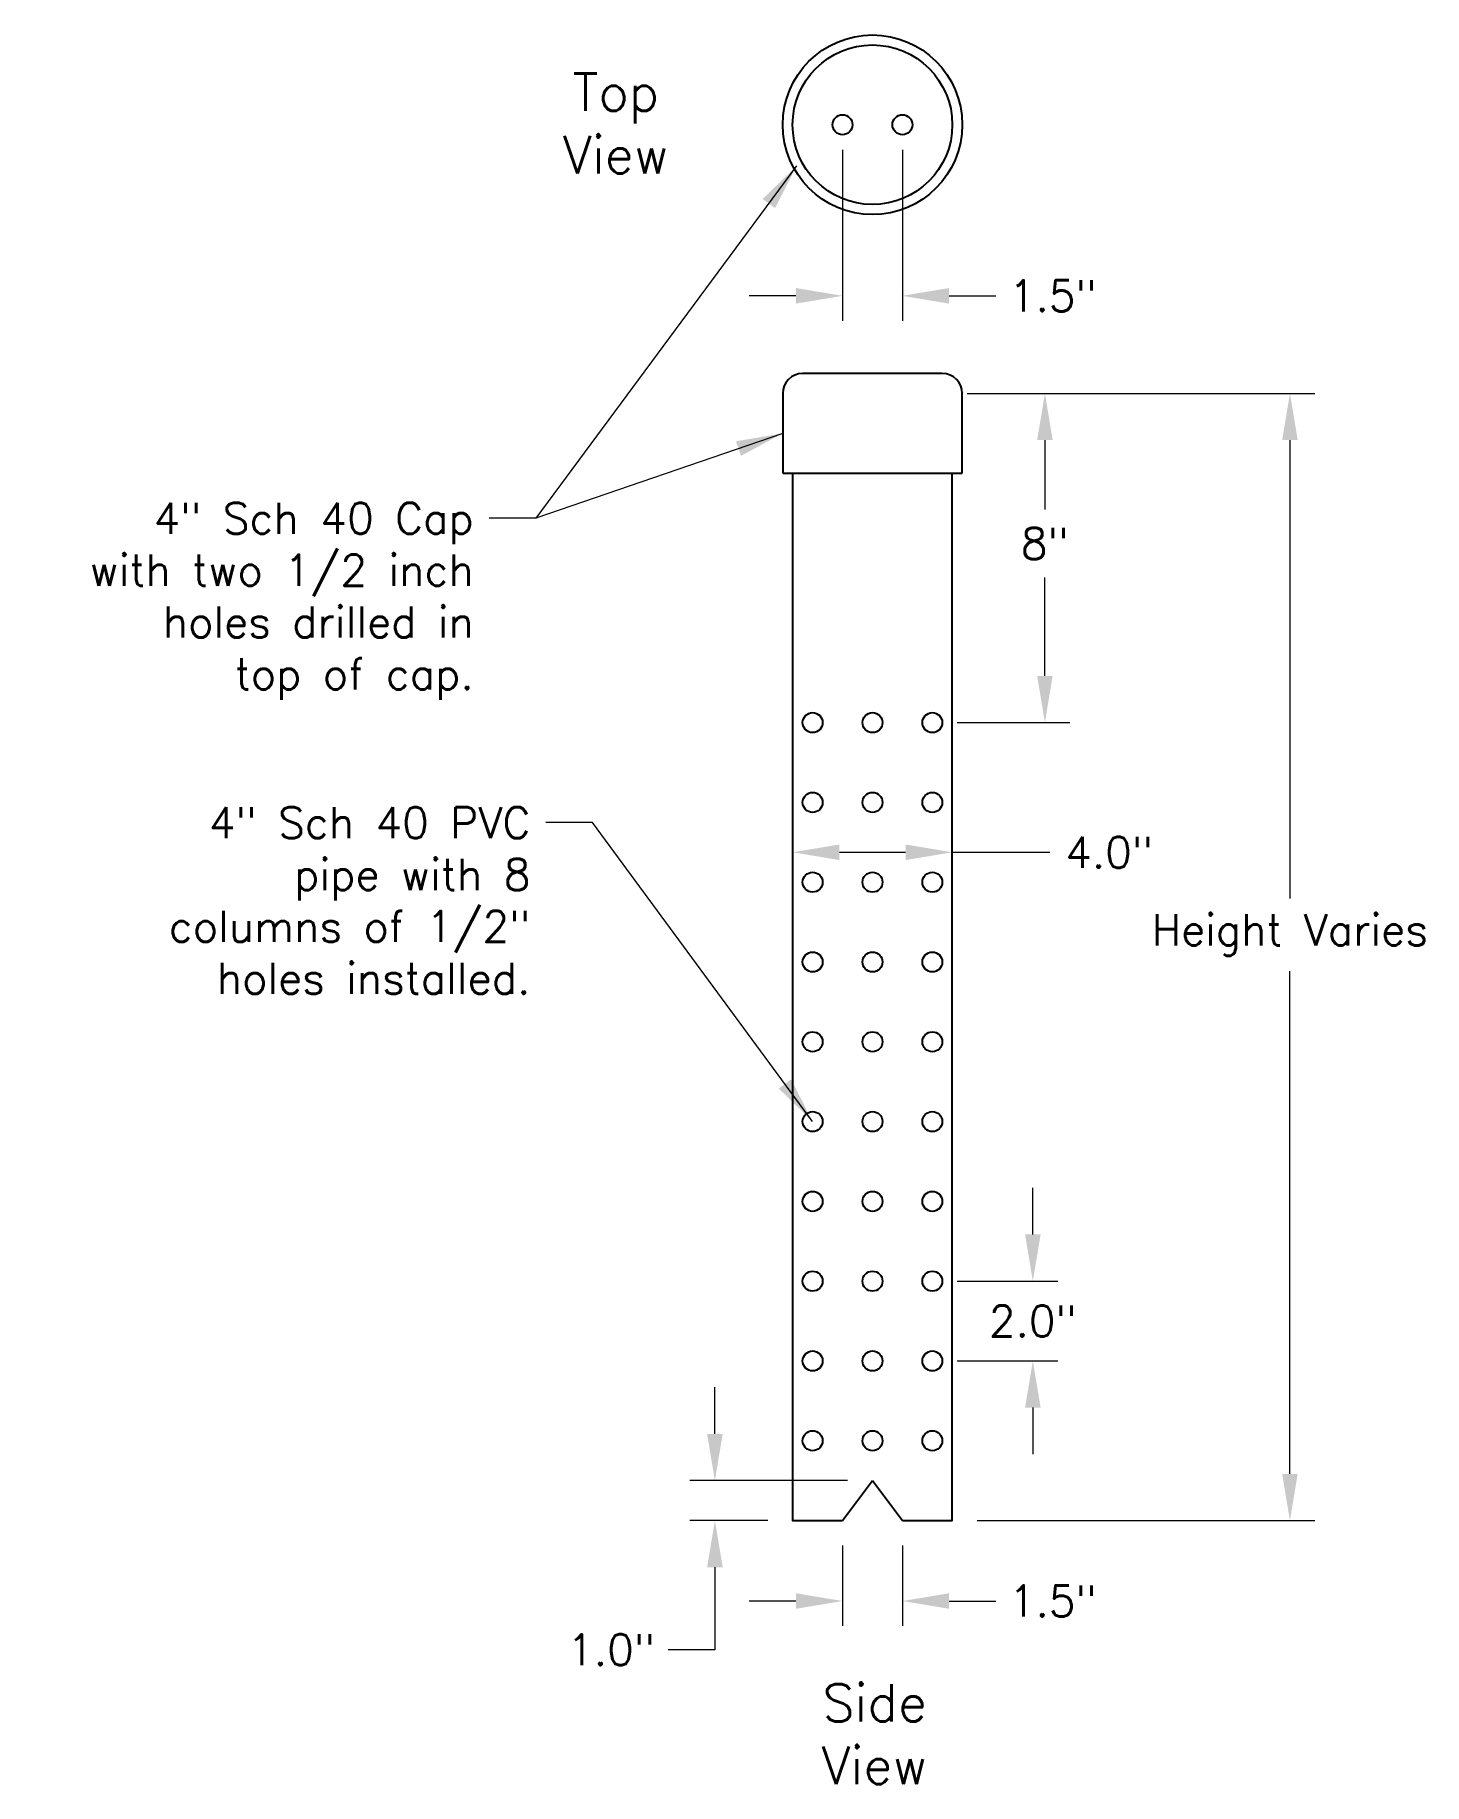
# Model space of a CAD drawing. Header units: inches. Extents: x -3 to 169, y -3 to 41.
# Drawn here: x 134.09 to 168.9, y -2.59 to 41.25 of the extents above; entities that cross this region are included whole.
import ezdxf

# ---------------------------------------------------------------- set-up
doc = ezdxf.new("R2010")
doc.units = ezdxf.units.IN
doc.header["$MEASUREMENT"] = 0
doc.layers.add('2.Text.User', color=7, linetype='Continuous', lineweight=18)
doc.layers.add('Overflow Screen', color=7, linetype='Continuous')
doc.styles.add('010xB.Note B', font='romans.shx', dxfattribs={"height": 0.78})
doc.styles.add('010xSubtitle', font='romans.shx', dxfattribs={"height": 0.94})
doc.dimstyles.new('010xB.Dim B', dxfattribs={"dimtxt": 0.78, "dimasz": 1.17, "dimexe": 0.625, "dimexo": 0.625, "dimgap": 0.39, "dimtad": 0, "dimtih": 1, "dimtoh": 1, "dimdec": 1, "dimzin": 0, "dimdsep": 46, "dimtxsty": '010xB.Note B', "dimcen": 1.17, "dimclrd": 256, "dimclre": 256, "dimclrt": 256, "dimadec": 0, "dimazin": 0, "dimtfac": 1, "dimtdec": 1, "dimtofl": 0, "dimtmove": 0, "dimatfit": 3, "dimfxl": 0, "dimtolj": 1, "dimtzin": 0, "dimlwd": -1, "dimlwe": -1, "dimarcsym": 0})

msp = doc.modelspace()

# ---------------------------------------------------------------- texts
at = {"layer": '2.Text.User', "char_height": 0.94, "attachment_point": 5, "style": '010xSubtitle'}
for s, insert, width in [('Top View', (148.65243, 39.03425), 3.6910928), ('Side View', (155.13298, -1.33514), 4.8796551)]:
    msp.add_mtext(s, dxfattribs=dict(at, insert=insert, width=width))
at = {"layer": '2.Text.User', "char_height": 0.78, "attachment_point": 3, "style": '010xB.Note B'}
for s, insert in [('4" Sch 40 Cap \\Pwith two 1/2 inch \\Pholes drilled in \\Ptop of cap.', (145.08672, 29.52829)), ('4" Sch 40 PVC \\Ppipe with 8 \\Pcolumns of 1/2" \\Pholes installed.', (146.50585, 21.89819))]:
    msp.add_mtext(s, dxfattribs=dict(at, insert=insert))

# ---------------------------------------------------------------- blocks, each defined once
blk = doc.blocks.new('*D9')
at = {"layer": '2.Text.User'}
for p, q in [((154.249, 20.766), (155.909, 20.766)), ((157.079, 20.766), (159.527, 20.766))]:
    blk.add_line(p, q, dxfattribs=at)
for points in [[(154.249, 20.961), (154.249, 20.571), (153.079, 20.766)], [(155.909, 20.961), (155.909, 20.571), (157.079, 20.766)]]:
    blk.add_solid(points, dxfattribs=at)
at = {"layer": 'Defpoints', "color": 0}
for p in [(153.079, 20.766), (157.079, 20.766), (157.079, 20.766)]:
    blk.add_point(p, dxfattribs=at)
at = {"layer": '2.Text.User', "insert": (161.013, 20.766), "char_height": 0.78, "attachment_point": 5, "style": '010xB.Note B'}
blk.add_mtext('\\A1;4.0"', dxfattribs=at)
blk = doc.blocks.new('*D10')
at = {"layer": '2.Text.User'}
for p, q in [((151.13, 6.186), (151.13, 7.356)), ((154.454, 5.016), (150.505, 5.016)), ((152.454, 4.016), (150.505, 4.016)), ((151.13, 2.846), (151.13, 0.777)), ((151.13, 0.777), (149.96, 0.777))]:
    blk.add_line(p, q, dxfattribs=at)
for points in [[(150.935, 6.186), (151.325, 6.186), (151.13, 5.016)], [(150.935, 2.846), (151.325, 2.846), (151.13, 4.016)]]:
    blk.add_solid(points, dxfattribs=at)
at = {"layer": 'Defpoints', "color": 0}
for p in [(155.079, 5.016), (151.13, 4.016), (153.079, 4.016)]:
    blk.add_point(p, dxfattribs=at)
at = {"layer": '2.Text.User', "insert": (148.53, 0.777), "char_height": 0.78, "attachment_point": 5, "style": '010xB.Note B'}
blk.add_mtext('\\A1;1.0"', dxfattribs=at)
blk = doc.blocks.new('*D11')
at = {"layer": '2.Text.User'}
for p, q in [((154.329, 38.376), (154.329, 34.088)), ((155.829, 38.376), (155.829, 34.088)), ((153.159, 34.713), (151.989, 34.713)), ((156.999, 34.713), (158.169, 34.713))]:
    blk.add_line(p, q, dxfattribs=at)
for points in [[(153.159, 34.908), (153.159, 34.518), (154.329, 34.713)], [(156.999, 34.908), (156.999, 34.518), (155.829, 34.713)]]:
    blk.add_solid(points, dxfattribs=at)
at = {"layer": 'Defpoints', "color": 0}
for p in [(154.329, 39.001), (155.829, 39.001), (155.829, 34.713)]:
    blk.add_point(p, dxfattribs=at)
at = {"layer": '2.Text.User', "insert": (159.599, 34.713), "char_height": 0.78, "attachment_point": 5, "style": '010xB.Note B'}
blk.add_mtext('\\A1;1.5"', dxfattribs=at)
blk = doc.blocks.new('*D12')
at = {"layer": '2.Text.User'}
for p, q in [((157.454, 32.266), (160.025, 32.266)), ((159.4, 31.096), (159.4, 29.36)), ((159.4, 25.186), (159.4, 27.651)), ((157.204, 24.016), (160.025, 24.016))]:
    blk.add_line(p, q, dxfattribs=at)
for points in [[(159.205, 31.096), (159.595, 31.096), (159.4, 32.266)], [(159.205, 25.186), (159.595, 25.186), (159.4, 24.016)]]:
    blk.add_solid(points, dxfattribs=at)
at = {"layer": 'Defpoints', "color": 0}
for p in [(156.829, 32.266), (156.579, 24.016), (159.4, 24.016)]:
    blk.add_point(p, dxfattribs=at)
at = {"layer": '2.Text.User', "insert": (159.4, 28.506), "char_height": 0.78, "attachment_point": 5, "style": '010xB.Note B'}
blk.add_mtext('\\A1;8"', dxfattribs=at)
blk = doc.blocks.new('*D13')
at = {"layer": '2.Text.User'}
for p, q in [((157.454, 32.266), (166.165, 32.266)), ((165.54, 31.096), (165.54, 19.603)), ((165.54, 5.186), (165.54, 17.783)), ((157.704, 4.016), (166.165, 4.016))]:
    blk.add_line(p, q, dxfattribs=at)
for points in [[(165.345, 31.096), (165.735, 31.096), (165.54, 32.266)], [(165.345, 5.186), (165.735, 5.186), (165.54, 4.016)]]:
    blk.add_solid(points, dxfattribs=at)
at = {"layer": 'Defpoints', "color": 0}
for p in [(156.829, 32.266), (157.079, 4.016), (165.54, 4.016)]:
    blk.add_point(p, dxfattribs=at)
at = {"layer": '2.Text.User', "insert": (165.54, 18.693), "char_height": 0.78, "attachment_point": 5, "style": '010xB.Note B'}
blk.add_mtext('\\A1;Height Varies', dxfattribs=at)
blk = doc.blocks.new('*D14')
at = {"layer": '2.Text.User'}
for p, q in [((154.329, 3.391), (154.329, 1.373)), ((155.829, 3.391), (155.829, 1.373)), ((153.159, 1.998), (151.989, 1.998)), ((156.999, 1.998), (158.169, 1.998))]:
    blk.add_line(p, q, dxfattribs=at)
for points in [[(153.159, 2.193), (153.159, 1.803), (154.329, 1.998)], [(156.999, 2.193), (156.999, 1.803), (155.829, 1.998)]]:
    blk.add_solid(points, dxfattribs=at)
at = {"layer": 'Defpoints', "color": 0}
for p in [(154.329, 4.016), (155.829, 4.016), (155.829, 1.998)]:
    blk.add_point(p, dxfattribs=at)
at = {"layer": '2.Text.User', "insert": (159.599, 1.998), "char_height": 0.78, "attachment_point": 5, "style": '010xB.Note B'}
blk.add_mtext('\\A1;1.5"', dxfattribs=at)
blk = doc.blocks.new('*D15')
at = {"layer": '2.Text.User'}
for p, q in [((159.098, 11.186), (159.098, 12.356)), ((157.204, 10.016), (159.723, 10.016)), ((157.204, 8.016), (159.723, 8.016)), ((159.098, 6.846), (159.098, 5.676))]:
    blk.add_line(p, q, dxfattribs=at)
for points in [[(158.903, 11.186), (159.293, 11.186), (159.098, 10.016)], [(158.903, 6.846), (159.293, 6.846), (159.098, 8.016)]]:
    blk.add_solid(points, dxfattribs=at)
at = {"layer": 'Defpoints', "color": 0}
for p in [(156.579, 10.016), (156.579, 8.016), (159.098, 8.016)]:
    blk.add_point(p, dxfattribs=at)
at = {"layer": '2.Text.User', "insert": (159.098, 9.016), "char_height": 0.78, "attachment_point": 5, "style": '010xB.Note B'}
blk.add_mtext('\\A1;2.0"', dxfattribs=at)

# ---------------------------------------------------------------- dimensions: what is measured, and where the dimension line sits
at = {"layer": '2.Text.User'}
dim = msp.add_linear_dim(base=(155.82891, 34.71251), p1=(154.32891, 39.00127), p2=(155.82891, 39.00127), dimstyle='010xB.Dim B', override={"dimpost": '"'}, dxfattribs=at)
dim.commit()
dim.dimension.update_dxf_attribs({"geometry": '*D11', "text_midpoint": (159.59891, 34.71251)})
for base, p2, text, picture, middle in [((159.39994, 24.0156), (156.57891, 24.0156), '8"', '*D12', (159.39994, 28.50572)), ((165.5401, 4.0156), (157.07891, 4.0156), 'Height Varies', '*D13', (165.5401, 18.69289))]:
    dim = msp.add_linear_dim(base=base, p1=(156.82891, 32.2656), p2=p2, angle=90, text=text, dimstyle='010xB.Dim B', override={"dimpost": '"'}, dxfattribs=at)
    dim.commit()
    dim.dimension.update_dxf_attribs({"geometry": picture, "text_midpoint": middle, "dimtype": 160})
for base, p1, p2, picture, middle in [((157.07891, 20.76581), (153.07891, 20.76581), (157.07891, 20.76581), '*D9', (161.0126, 20.76581)), ((155.82891, 1.99825), (154.32891, 4.0156), (155.82891, 4.0156), '*D14', (159.59891, 1.99825))]:
    dim = msp.add_linear_dim(base=base, p1=p1, p2=p2, dimstyle='010xB.Dim B', override={"dimpost": '"'}, dxfattribs=at)
    dim.commit()
    dim.dimension.update_dxf_attribs({"geometry": picture, "text_midpoint": middle, "dimtype": 160})
dim = msp.add_linear_dim(base=(159.09844, 8.0156), p1=(156.57891, 10.0156), p2=(156.57891, 8.0156), angle=90, dimstyle='010xB.Dim B', override={"dimpost": '"'}, dxfattribs=at)
dim.commit()
dim.dimension.update_dxf_attribs({"geometry": '*D15', "text_midpoint": (159.09844, 9.0156)})
dim = msp.add_linear_dim(base=(151.1297, 4.0156), p1=(155.07891, 5.0156), p2=(153.07891, 4.0156), angle=90, dimstyle='010xB.Dim B', override={"dimpost": '"', "dimtofl": 0}, dxfattribs=at)
dim.commit()
dim.dimension.update_dxf_attribs({"geometry": '*D10', "text_midpoint": (148.5297, 0.7774), "dimtype": 160})

# ---------------------------------------------------------------- linework, layer by layer
at = {"layer": 'Overflow Screen'}
for p, q in [((152.82891, 30.2656), (157.32891, 30.2656)), ((154.32891, 4.0156), (155.07891, 5.0156)), ((155.07891, 5.0156), (155.82891, 4.0156))]:
    msp.add_line(p, q, dxfattribs=at)
msp.add_lwpolyline([(157.32891, 30.2656), (157.32891, 32.2656, 0.41421356), (156.82891, 32.7656), (153.32891, 32.7656, 0.41421356), (152.82891, 32.2656), (152.82891, 30.2656)], format="xyb", dxfattribs=at)
for points in [[(153.07891, 30.2656), (153.07891, 4.0156), (154.32891, 4.0156)], [(155.82891, 4.0156), (157.07891, 4.0156), (157.07891, 30.2656)]]:
    msp.add_lwpolyline(points, dxfattribs=at)
for centre, radius in [((155.07891, 39.00127), 2.25), ((155.07891, 39.00127), 2), ((154.32891, 39.00127), 0.25), ((155.82891, 39.00127), 0.25), ((153.57891, 24.0156), 0.25), ((155.07891, 24.0156), 0.25), ((156.57891, 24.0156), 0.25), ((153.57891, 22.0156), 0.25), ((155.07891, 22.0156), 0.25), ((156.57891, 22.0156), 0.25), ((153.57891, 20.0156), 0.25), ((155.07891, 20.0156), 0.25), ((156.57891, 20.0156), 0.25), ((153.57891, 18.0156), 0.25), ((155.07891, 18.0156), 0.25), ((156.57891, 18.0156), 0.25), ((153.57891, 16.0156), 0.25), ((155.07891, 16.0156), 0.25), ((156.57891, 16.0156), 0.25), ((153.57891, 14.0156), 0.25), ((155.07891, 14.0156), 0.25), ((156.57891, 14.0156), 0.25), ((153.57891, 12.0156), 0.25), ((155.07891, 12.0156), 0.25), ((156.57891, 12.0156), 0.25), ((153.57891, 10.0156), 0.25), ((155.07891, 10.0156), 0.25), ((156.57891, 10.0156), 0.25), ((153.57891, 8.0156), 0.25), ((155.07891, 8.0156), 0.25), ((156.57891, 8.0156), 0.25), ((153.57891, 6.0156), 0.25), ((155.07891, 6.0156), 0.25), ((156.57891, 6.0156), 0.25)]:
    msp.add_circle(centre, radius, dxfattribs=at)

msp.set_redraw_order([(e.dxf.handle, doc.entitydb.next_handle()) for e in msp.query("TEXT MTEXT ATTDEF DIMENSION ARC_DIMENSION")])  # texts and dimensions are drawn at this point

# ---------------------------------------------------------------- leaders
at = {"layer": '2.Text.User'}
msp.add_leader([(153.17851, 37.96788), (146.64672, 29.13829), (145.47672, 29.13829)], dimstyle='010xB.Dim B', override={"dimgap": 0.39, "dimtad": 0}, dxfattribs=at)
at = {"layer": '2.Text.User', "annotation_type": 0, "has_hookline": 1, "hookline_direction": 1}
for points, text_width in [([(152.82891, 31.2656), (146.64672, 29.13829), (145.47672, 29.13829)], 10.99429), ([(153.57891, 14.0156), (148.06585, 21.50819), (146.89585, 21.50819)], 10.17714)]:
    msp.add_leader(points, dimstyle='010xB.Dim B', override={"dimgap": 0.39, "dimtad": 0}, dxfattribs=dict(at, text_width=text_width))

doc.saveas('drawing.dxf')
